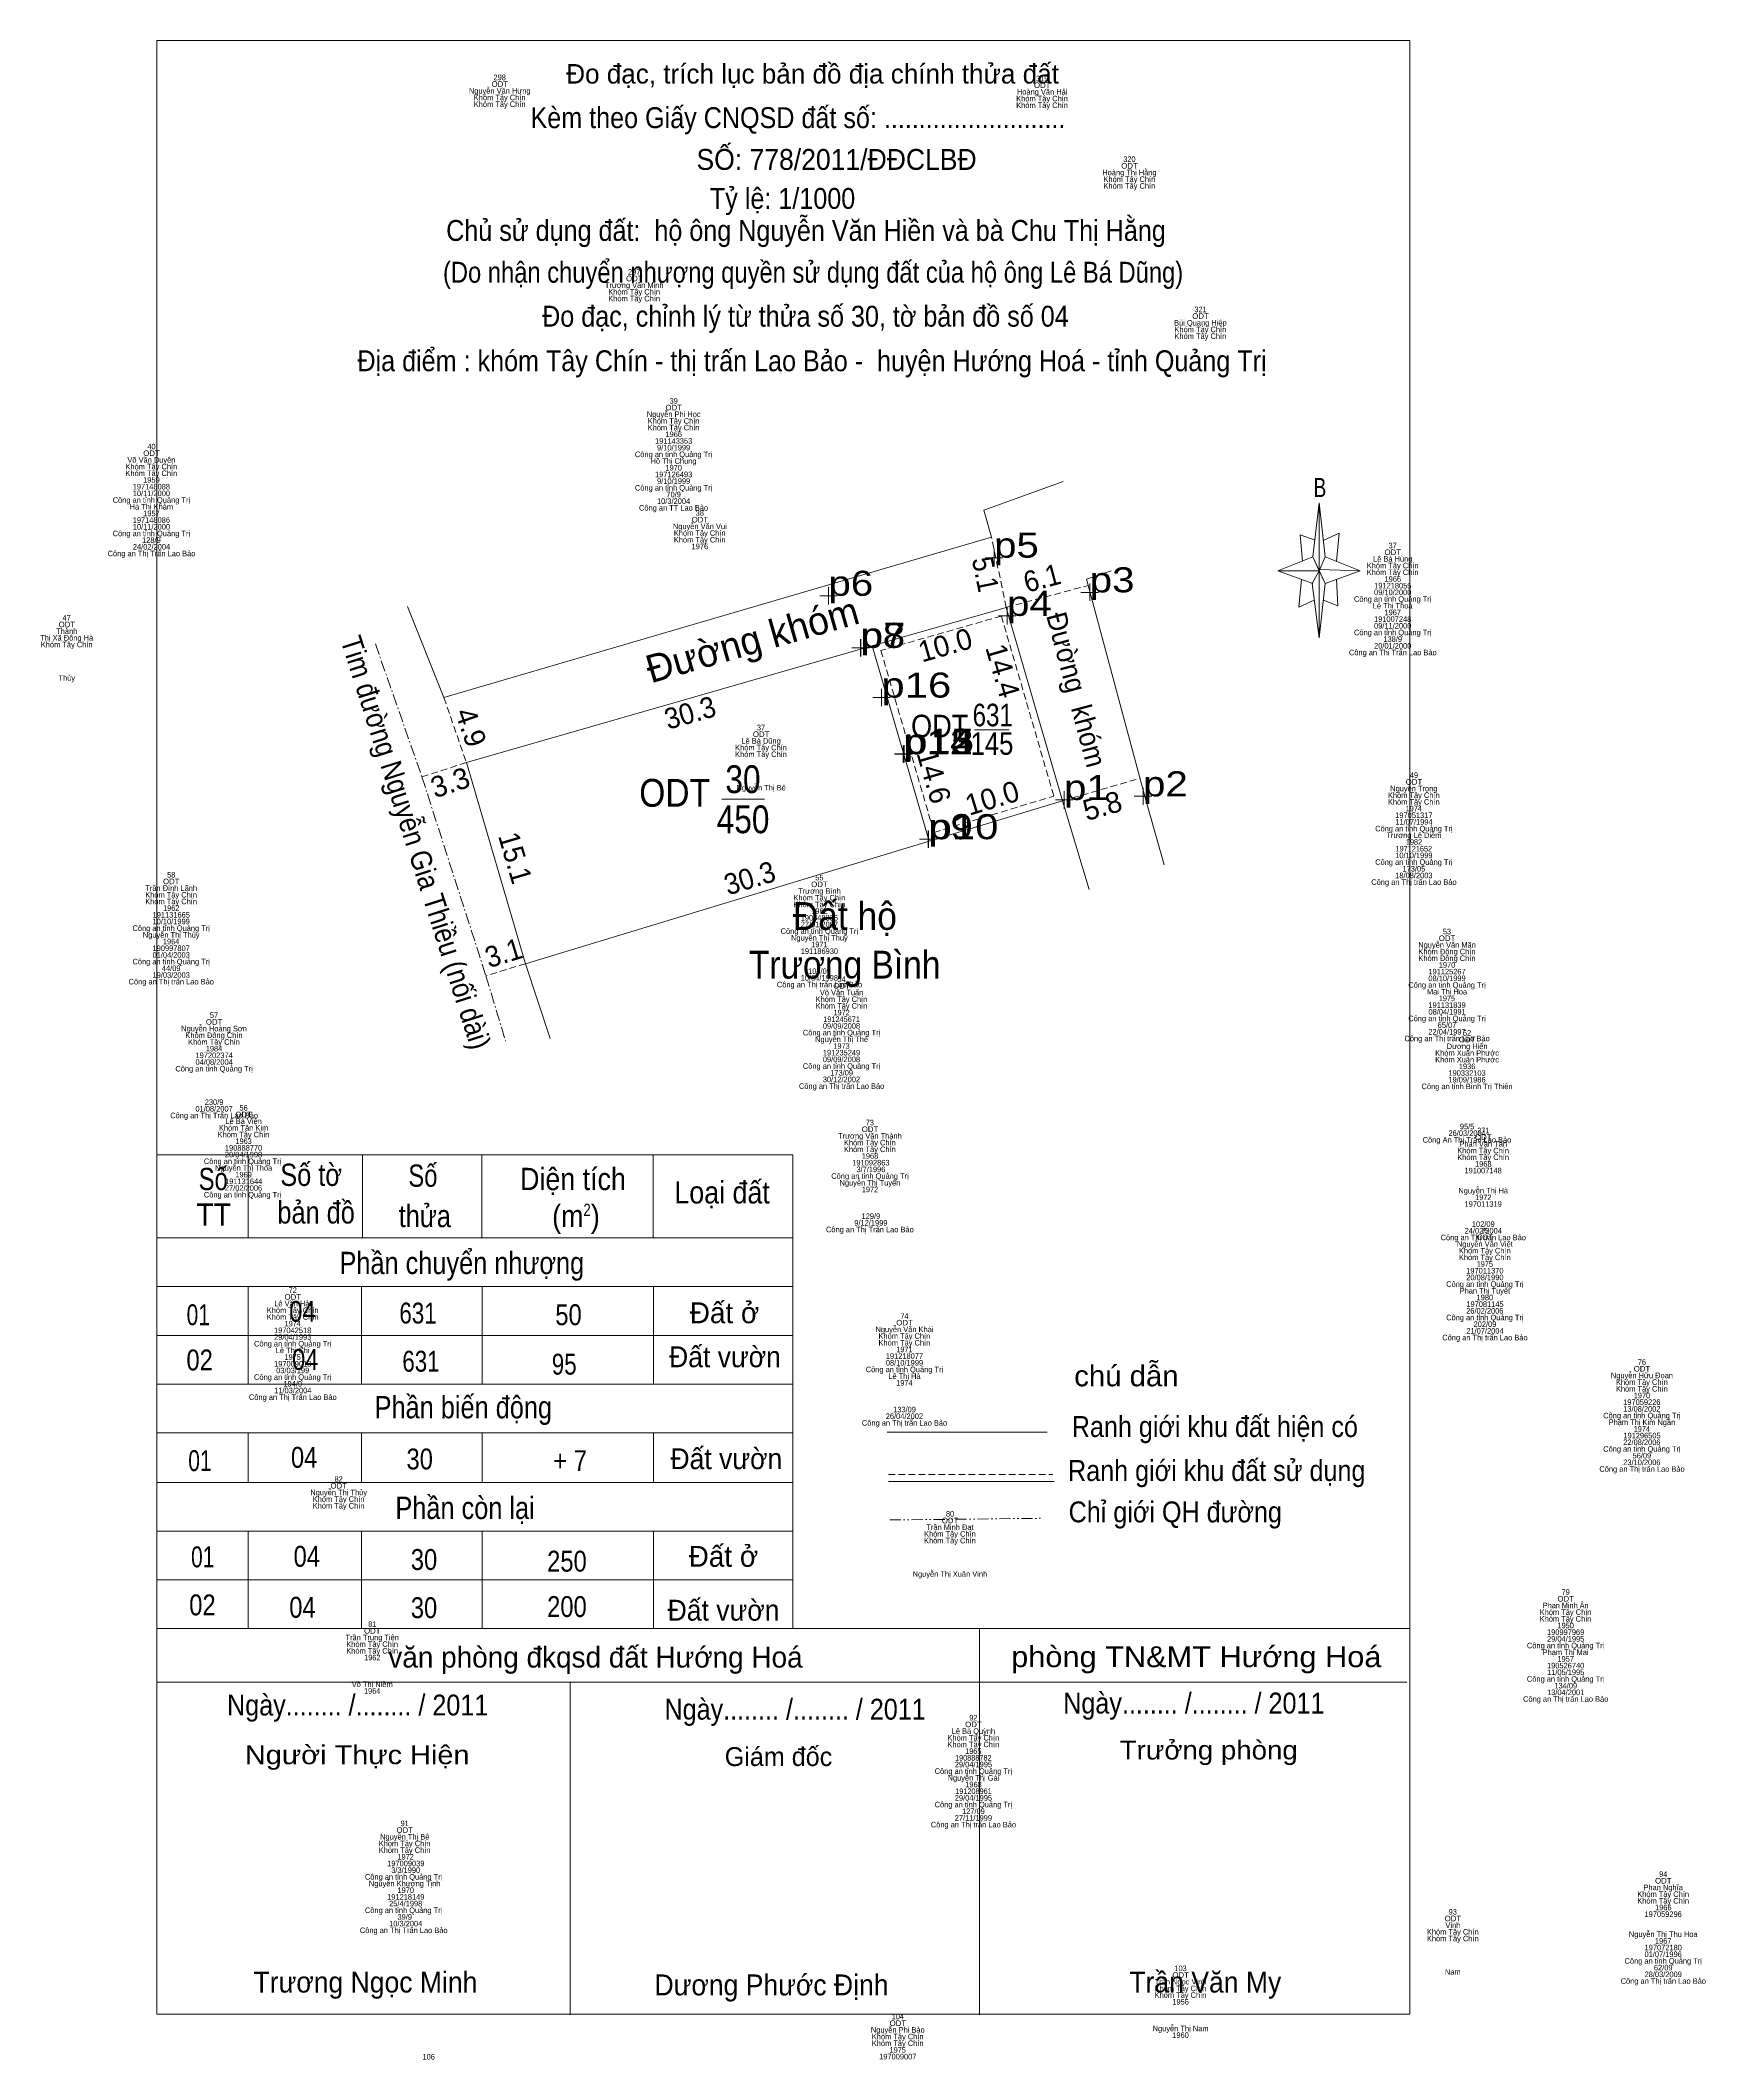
# Model space of a CAD drawing. Header units: metres. Extents: x 537000 to 537501, y 1838003 to 1838507.
# Drawn here: x 537208.4 to 537328, y 1838256.7 to 1838401.7 of the extents above; entities that cross this region are included whole.
import ezdxf
from ezdxf.enums import TextEntityAlignment as Align

# ---------------------------------------------------------------- set-up
doc = ezdxf.new("R2010")
doc.units = ezdxf.units.M
doc.header["$LTSCALE"] = 0.16
for name, pattern in [('DASH_DOUBLE_DOT', [9.2, 5, -1.2, 0.3, -1.2, 0.3, -1.2]), ('DOT_DASHED', [7.7, 5, -1.2, 0.3, -1.2]), ('MEDIUM_DASHED', [4.5, 3, -1.5])]:
    doc.linetypes.add(name, pattern=pattern)
for name, color, linetype in [('1', 7, 'Continuous'), ('12', 7, 'Continuous'), ('34', 7, 'Continuous')]:
    doc.layers.add(name, color=color, linetype=linetype)
for name, color, linetype, lineweight in [('17', 7, 'Continuous', 13), ('2', 7, 'DASH_DOUBLE_DOT', 13), ('5', 7, 'Continuous', 13), ('7', 7, 'Continuous', 13)]:
    doc.layers.add(name, color=color, linetype=linetype, lineweight=lineweight)

msp = doc.modelspace()

# ---------------------------------------------------------------- linework, layer by layer
at = {"layer": '17'}
for p, q in [((537276.2, 1838367.94), (537281.91, 1838369.98)), ((537276.2, 1838367.94), (537276.76, 1838365.99)), ((537283.57, 1838362.97), (537285.34, 1838363.58)), ((537287.81, 1838347.19), (537283.57, 1838362.97)), ((537275.54, 1838352.15), (537278.01, 1838352.15)), ((537257.39, 1838347.18), (537260.44, 1838347.18)), ((537287.81, 1838347.19), (537289.15, 1838342.45)), ((537243.28, 1838335.36), (537272.28, 1838344.16)), ((537245.05, 1838330), (537243.28, 1838335.36))]:
    msp.add_line(p, q, dxfattribs=at)
at = {"layer": '17', "linetype": 'MEDIUM_DASHED'}
for p, q in [((537277.8, 1838360.95), (537276.76, 1838365.99)), ((537277.8, 1838360.95), (537283.69, 1838362.52)), ((537277.46, 1838360.33), (537281.23, 1838347.4)), ((537237.42, 1838354.47), (537239.03, 1838349.81)), ((537239.03, 1838349.81), (537235.84, 1838348.77)), ((537281.85, 1838347.06), (537287.41, 1838348.67)), ((537243.28, 1838335.36), (537240.44, 1838334.49))]:
    msp.add_line(p, q, dxfattribs=at)
at = {"layer": '17', "linetype": 'DOT_DASHED'}
msp.add_line((537240.44, 1838334.49), (537241.85, 1838329.79), dxfattribs=at)
at = {"layer": '17'}
for points in [[(537276.76, 1838365.99), (537237.42, 1838354.47), (537234.8, 1838361.01)], [(537277.8, 1838360.95), (537268.19, 1838358.19), (537272.28, 1838344.16), (537281.85, 1838347.06)], [(537277.8, 1838360.95), (537281.85, 1838347.06), (537283.77, 1838340.7)], [(537268.19, 1838358.19), (537239.03, 1838349.81), (537243.28, 1838335.36)]]:
    msp.add_lwpolyline(points, dxfattribs=at)
at = {"layer": '17', "linetype": 'MEDIUM_DASHED'}
msp.add_lwpolyline([(537277.46, 1838360.33), (537268.81, 1838357.85), (537272.62, 1838344.79), (537281.23, 1838347.4)], dxfattribs=at)
at = {"layer": '17', "linetype": 'DOT_DASHED'}
msp.add_lwpolyline([(537232.5, 1838358.33), (537235.84, 1838348.77), (537240.44, 1838334.49)], dxfattribs=at)
at = {"layer": '2'}
msp.add_line((537269.44, 1838295.41), (537280.29, 1838295.53), dxfattribs=at)
at = {"layer": '5'}
for p, q in [((537299.83, 1838364.57), (537300.29, 1838368.47)), ((537300.73, 1838364.57), (537303.23, 1838363.57)), ((537299.83, 1838362.67), (537297.33, 1838363.57)), ((537300.73, 1838362.67), (537300.29, 1838358.77)), ((537301.53, 1838362.97), (537301.63, 1838361.07)), ((537301.63, 1838361.07), (537300.59, 1838361.47)), ((537216.79, 1838321.63), (537262.47, 1838321.63)), ((537223.35, 1838321.63), (537223.35, 1838315.67)), ((537231.56, 1838321.63), (537231.56, 1838315.67)), ((537240.14, 1838321.63), (537240.14, 1838315.67)), ((537252.46, 1838321.63), (537252.46, 1838315.67)), ((537262.47, 1838321.63), (537262.47, 1838287.61)), ((537216.79, 1838315.67), (537262.47, 1838315.67)), ((537216.79, 1838312.17), (537262.47, 1838312.17)), ((537223.37, 1838312.17), (537223.37, 1838305.17)), ((537231.51, 1838312.17), (537231.51, 1838305.17)), ((537240.17, 1838312.17), (537240.17, 1838305.17)), ((537252.47, 1838312.17), (537252.47, 1838305.17)), ((537216.79, 1838308.67), (537262.47, 1838308.67)), ((537216.79, 1838305.17), (537262.47, 1838305.17)), ((537216.79, 1838301.67), (537262.47, 1838301.67)), ((537223.37, 1838301.67), (537223.37, 1838298.11)), ((537231.51, 1838301.67), (537231.51, 1838298.11)), ((537240.17, 1838301.67), (537240.17, 1838298.11)), ((537252.47, 1838301.67), (537252.47, 1838298.11)), ((537269.25, 1838301.71), (537280.75, 1838301.71)), ((537216.79, 1838298.11), (537262.47, 1838298.11)), ((537269.35, 1838298.17), (537281.25, 1838298.17)), ((537216.79, 1838294.61), (537262.47, 1838294.61)), ((537223.37, 1838294.61), (537223.37, 1838287.61)), ((537231.51, 1838294.61), (537231.51, 1838287.61)), ((537240.17, 1838294.61), (537240.17, 1838287.61)), ((537252.47, 1838294.61), (537252.47, 1838287.61)), ((537216.79, 1838291.11), (537262.47, 1838291.11)), ((537216.79, 1838287.61), (537306.79, 1838287.61)), ((537275.89, 1838287.61), (537275.89, 1838259.87)), ((537216.79, 1838283.77), (537306.59, 1838283.77)), ((537246.49, 1838283.71), (537246.49, 1838259.87))]:
    msp.add_line(p, q, dxfattribs=at)
at = {"layer": '5', "linetype": 'MEDIUM_DASHED'}
msp.add_line((537269.35, 1838298.67), (537281.15, 1838298.67), dxfattribs=at)
at = {"layer": '5'}
for points in [[(537216.79, 1838401.67), (537306.79, 1838401.67), (537306.79, 1838259.91), (537216.79, 1838259.91)], [(537300.29, 1838368.47), (537300.73, 1838364.57), (537300.29, 1838363.57)], [(537300.29, 1838363.57), (537297.33, 1838363.57), (537299.83, 1838364.57), (537300.73, 1838362.67), (537303.23, 1838363.57), (537300.29, 1838363.67)], [(537300.29, 1838363.57), (537300.29, 1838358.77), (537299.79, 1838362.67)]]:
    msp.add_lwpolyline(points, close=True, dxfattribs=at)
for points in [[(537299.99, 1838365.77), (537298.93, 1838366.17), (537299.09, 1838364.27)], [(537300.63, 1838365.77), (537301.73, 1838366.27), (537301.53, 1838364.27)], [(537300.29, 1838363.57), (537299.83, 1838364.57), (537297.33, 1838363.57)], [(537299.03, 1838362.97), (537298.83, 1838360.97), (537299.93, 1838361.47)], [(537300.29, 1838363.57), (537300.73, 1838362.67), (537303.23, 1838363.57)]]:
    msp.add_lwpolyline(points, dxfattribs=at)
at = {"layer": '7'}
for p, q in [((537277.56, 1838364.52), (537276.31, 1838364.52)), ((537276.94, 1838363.9), (537276.94, 1838365.15)), ((537265.04, 1838361.15), (537265.04, 1838362.4)), ((537283.81, 1838361.41), (537283.81, 1838362.66)), ((537265.66, 1838361.78), (537264.41, 1838361.78)), ((537277.87, 1838359.72), (537277.87, 1838360.97)), ((537284.43, 1838362.03), (537283.18, 1838362.03)), ((537278.5, 1838360.34), (537277.25, 1838360.34)), ((537267.95, 1838358.04), (537266.71, 1838358.04)), ((537267.98, 1838358.05), (537266.73, 1838358.05)), ((537267.33, 1838357.42), (537267.33, 1838358.67)), ((537267.36, 1838357.42), (537267.36, 1838358.67)), ((537268.84, 1838353.85), (537268.84, 1838355.09)), ((537269.47, 1838354.47), (537268.22, 1838354.47)), ((537270.41, 1838349.78), (537270.41, 1838351.03)), ((537270.43, 1838349.8), (537270.43, 1838351.04)), ((537270.45, 1838349.81), (537270.45, 1838351.06)), ((537270.47, 1838349.81), (537270.47, 1838351.06)), ((537271.03, 1838350.4), (537269.78, 1838350.4)), ((537271.06, 1838350.42), (537269.81, 1838350.42)), ((537271.07, 1838350.43), (537269.82, 1838350.43)), ((537271.1, 1838350.44), (537269.85, 1838350.44)), ((537287.64, 1838346.76), (537287.64, 1838348)), ((537282.59, 1838347.12), (537281.34, 1838347.12)), ((537281.96, 1838346.49), (537281.96, 1838347.74)), ((537288.26, 1838347.38), (537287.01, 1838347.38)), ((537272.2, 1838343.67), (537272.2, 1838344.92)), ((537272.23, 1838343.68), (537272.23, 1838344.92)), ((537272.83, 1838344.3), (537271.58, 1838344.3)), ((537272.86, 1838344.3), (537271.61, 1838344.3))]:
    msp.add_line(p, q, dxfattribs=at)

# ---------------------------------------------------------------- texts
at = {"layer": '1'}
for s, width, p in [('ODT', 1.05, (537241.435, 1838398.33)), ('ODT', 1.05, (537280.395, 1838398.25)), ('319', 0.95, (537280.39, 1838398.73)), ('ODT', 1.05, (537286.665, 1838392.46)), ('320', 0.95, (537286.66, 1838392.94)), ('ODT', 1.05, (537251.095, 1838384.37)), ('ODT', 1.05, (537291.765, 1838381.67)), ('321', 0.9, (537291.765, 1838382.15)), ('ODT', 1.05, (537253.925, 1838375.1)), ('39', 0.95, (537253.925, 1838375.58)), ('40', 0.95, (537216.415, 1838372.3)), ('ODT', 1.05, (537216.415, 1838371.82)), ('ODT', 1.05, (537255.805, 1838367.05)), ('ODT', 1.05, (537305.575, 1838364.71)), ('ODT', 1.05, (537210.335, 1838359.52)), ('ODT', 1.05, (537260.205, 1838351.64)), ('ODT', 1.05, (537307.095, 1838348.22)), ('49', 0.95, (537307.095, 1838348.7)), ('1974', 0.95, (537307.085, 1838346.3)), ('197121652', 0.95, (537307.085, 1838343.42)), ('1982', 0.95, (537307.095, 1838343.9)), ('ODT', 1.05, (537217.835, 1838341.07)), ('ODT', 1.05, (537264.395, 1838340.86)), ('55', 0.95, (537264.39, 1838341.34)), ('1962', 0.95, (537217.835, 1838339.15)), ('1962', 0.95, (537264.395, 1838338.94)), ('53', 0.9, (537309.465, 1838337.47)), ('1964', 0.95, (537217.825, 1838336.75)), ('1971', 0.9, (537264.385, 1838336.54)), ('ODT', 1.05, (537309.475, 1838336.99)), ('ODT', 1.05, (537265.985, 1838333.57)), ('54', 0.95, (537265.98, 1838334.05)), ('1972', 0.95, (537265.985, 1838331.65)), ('1975', 0.95, (537309.465, 1838332.67)), ('ODT', 1.05, (537220.915, 1838330.98)), ('191245671', 0.95, (537265.985, 1838331.17)), ('52', 0.9, (537310.91, 1838330.19)), ('1984', 0.95, (537220.905, 1838329.06)), ('1973', 0.95, (537265.98, 1838329.25)), ('ODT', 1.05, (537310.915, 1838329.71)), ('ODT', 1.05, (537223.035, 1838324.33)), ('ODT', 1.05, (537268.025, 1838323.27)), ('73', 0.9, (537268.015, 1838323.75)), ('271', 0.9, (537312.075, 1838323.18)), ('1963', 0.95, (537223.03, 1838322.41)), ('ODT', 1.05, (537312.075, 1838322.7)), ('1972', 0.95, (537268.025, 1838318.95)), ('1972', 0.95, (537312.075, 1838318.38)), ('ODT', 1.05, (537312.195, 1838315.51)), ('75', 0.95, (537312.19, 1838315.99)), ('1975', 0.95, (537312.185, 1838313.59)), ('ODT', 1.05, (537226.565, 1838311.23)), ('72', 0.9, (537226.56, 1838311.71)), ('74', 0.95, (537270.5, 1838309.86)), ('1974', 0.95, (537226.555, 1838309.31)), ('ODT', 1.05, (537270.505, 1838309.38)), ('1975', 0.95, (537226.555, 1838306.91)), ('1971', 0.9, (537270.495, 1838307.46)), ('ODT', 1.05, (537323.475, 1838306.07)), ('1974', 0.95, (537270.495, 1838305.06)), ('1974', 0.95, (537323.465, 1838301.75)), ('82', 0.9, (537229.86, 1838298.15)), ('ODT', 1.05, (537229.865, 1838297.67)), ('80', 0.95, (537273.775, 1838295.65)), ('ODT', 1.05, (537273.775, 1838295.17)), ('ODT', 1.05, (537317.995, 1838289.55)), ('79', 0.95, (537317.995, 1838290.03)), ('Phan Minh Ân', 0.9, (537317.995, 1838289.07)), ('ODT', 1.05, (537232.275, 1838287.25)), ('81', 0.85, (537232.27, 1838287.73)), ('1962', 0.95, (537232.275, 1838285.33)), ('1964', 0.95, (537232.265, 1838282.93)), ('92', 0.9, (537275.45, 1838281.01)), ('ODT', 1.05, (537275.455, 1838280.53)), ('190888782', 0.95, (537275.445, 1838278.13)), ('1965', 0.95, (537275.445, 1838278.61)), ('191208961', 0.95, (537275.455, 1838275.73)), ('ODT', 1.05, (537234.605, 1838272.94)), ('91', 0.85, (537234.6, 1838273.42)), (' 1972', 0.95, (537234.595, 1838271.02)), ('ODT', 1.05, (537325.005, 1838269.3)), ('94', 0.95, (537325, 1838269.78)), ('ODT', 1.05, (537309.895, 1838266.59)), ('93', 0.9, (537309.885, 1838267.07)), ('ODT', 1.05, (537290.335, 1838262.53)), ('103', 0.95, (537290.33, 1838263.01)), ('ODT', 1.05, (537270.025, 1838259.07)), ('104', 0.95, (537270.025, 1838259.55)), ('1975', 0.95, (537270.015, 1838257.15))]:
    msp.add_text(s, height=0.4, dxfattribs=dict(at, width=width)).set_placement(p, align=Align.CENTER)
for s, p in [('298', (537241.425, 1838398.81)), ('Nguyễn Văn Hưng', (537241.43, 1838397.85)), ('Khóm Tây Chín', (537241.425, 1838397.37)), ('Khóm Tây Chín', (537241.425, 1838396.89)), ('Khóm Tây Chín', (537280.385, 1838397.29)), ('Khóm Tây Chín', (537280.385, 1838396.81)), ('Hoàng Văn Hải', (537280.39, 1838397.77)), ('Hoàng Thị Hằng', (537286.66, 1838391.98)), ('Khóm Tây Chín', (537286.655, 1838391.5)), ('Khóm Tây Chín', (537286.655, 1838391.02)), ('Trương Văn Minh', (537251.09, 1838383.89)), ('297', (537251.09, 1838384.85)), ('Khóm Tây Chín', (537251.085, 1838383.41)), ('Khóm Tây Chín', (537251.085, 1838382.93)), ('Bùi Quang Hiệp', (537291.755, 1838381.19)), ('Khóm Tây Chín', (537291.755, 1838380.71)), ('Khóm Tây Chín', (537291.755, 1838380.23)), ('Nguyễn Phi Học', (537253.925, 1838374.62)), ('Khóm Tây Chín', (537253.915, 1838374.14)), ('Khóm Tây Chín', (537253.915, 1838373.66)), ('191143353', (537253.92, 1838372.7)), ('9/10/1999', (537253.92, 1838372.22)), ('1966', (537253.925, 1838373.18)), ('Khóm Tây Chín', (537216.405, 1838370.86)), ('Võ Văn Duyên', (537216.41, 1838371.34)), ('Công an tỉnh Quảng Trị', (537253.92, 1838371.74)), ('Hồ Thị Chung', (537253.915, 1838371.26)), ('1970', (537253.92, 1838370.78)), ('Khóm Tây Chín', (537216.405, 1838370.38)), ('197148088', (537216.405, 1838369.42)), ('1959', (537216.41, 1838369.9)), ('Công an tỉnh Quảng Trị', (537253.92, 1838369.34)), ('197126493', (537253.92, 1838370.3)), ('9/10/1999', (537253.92, 1838369.82)), ('Công an tỉnh Quảng Trị', (537216.41, 1838368.46)), ('Hà Thị Khảm', (537216.405, 1838367.98)), ('10/11/2000', (537216.41, 1838368.94)), ('Công an TT Lao Bảo', (537253.915, 1838367.9)), ('10/3/2004', (537253.915, 1838368.38)), ('70/9', (537253.92, 1838368.86)), ('197148086', (537216.405, 1838367.02)), ('10/11/2000', (537216.41, 1838366.54)), ('1957', (537216.41, 1838367.5)), ('Nguyễn Văn Vui', (537255.8, 1838366.57)), ('38', (537255.8, 1838367.53)), ('Công an tỉnh Quảng Trị', (537216.41, 1838366.06)), ('24/02/2004', (537216.415, 1838365.1)), ('128/9', (537216.41, 1838365.58)), ('Khóm Tây Chín', (537255.795, 1838366.09)), ('Khóm Tây Chín', (537255.795, 1838365.61)), ('1976', (537255.805, 1838365.13)), ('37', (537305.565, 1838365.19)), ('Công an Thị Trấn Lao Bảo', (537216.415, 1838364.62)), ('Khóm Tây Chín', (537305.565, 1838363.75)), ('Lê Bá Hùng', (537305.57, 1838364.23)), ('Khóm Tây Chín', (537305.565, 1838363.27)), ('191218055', (537305.575, 1838362.31)), ('1966', (537305.575, 1838362.79)), ('Công an tỉnh Quảng Trị', (537305.57, 1838361.35)), ('Lê Thị Thoả', (537305.565, 1838360.87)), ('09/10/2000', (537305.57, 1838361.83)), ('Thành', (537210.33, 1838359.04)), ('47', (537210.325, 1838360)), ('09/11/2000', (537305.57, 1838359.43)), ('191007248', (537305.565, 1838359.91)), ('1967', (537305.57, 1838360.39)), ('Thị Xã Đông Hà', (537210.325, 1838358.56)), ('Khóm Tây Chín', (537210.325, 1838358.08)), ('Công an Thi Trấn Lao Bảo', (537305.575, 1838357.51)), ('Công an tỉnh Quảng Trị', (537305.57, 1838358.95)), ('20/01/2000', (537305.57, 1838357.99)), ('138/9', (537305.57, 1838358.47)), ('Thúy', (537210.33, 1838355.68)), ('37', (537260.195, 1838352.12)), ('Khóm Tây Chín', (537260.195, 1838350.68)), ('Lê Bá Dũng', (537260.2, 1838351.16)), ('Khóm Tây Chín', (537260.195, 1838350.2)), ('Nguyễn Thị Bê', (537260.205, 1838347.8)), ('Nguyễn Trọng', (537307.085, 1838347.74)), ('Khóm Tây Chín', (537307.085, 1838347.26)), ('Khóm Tây Chín', (537307.085, 1838346.78)), ('Công an tỉnh Quảng Trị', (537307.09, 1838344.86)), ('197051317', (537307.09, 1838345.82)), ('11/07/1994', (537307.095, 1838345.34)), ('Trương Lê Diễm', (537307.09, 1838344.38)), ('Công an tỉnh Quảng Trị', (537307.09, 1838342.46)), ('10/10/1999', (537307.09, 1838342.94)), ('173/05', (537307.09, 1838341.98)), ('Trần Đình Lãnh', (537217.83, 1838340.59)), ('58', (537217.83, 1838341.55)), ('Trương Bình', (537264.395, 1838340.38)), ('Công an Thị trấn Lao Bảo', (537307.095, 1838341.02)), ('18/08/2003', (537307.09, 1838341.5)), ('Khóm Tây Chín', (537217.825, 1838340.11)), ('Khóm Tây Chín', (537217.825, 1838339.63)), ('Khóm Tây Chín', (537264.385, 1838339.9)), ('Khóm Tây Chín', (537264.385, 1838339.42)), ('Công an tỉnh Quảng Trị', (537217.83, 1838337.71)), ('Nguyễn Thị Thủy', (537217.83, 1838337.23)), ('10/10/1999', (537217.83, 1838338.19)), ('191131665', (537217.835, 1838338.67)), ('Công an tỉnh Quảng Trị', (537264.39, 1838337.5)), ('27/01/2007', (537264.39, 1838337.98)), ('190548836', (537264.385, 1838338.46)), ('01/04/2003', (537217.83, 1838335.79)), ('190997807', (537217.83, 1838336.27)), ('Nguyễn Thị Thuỷ', (537264.39, 1838337.02)), ('191186930', (537264.39, 1838336.06)), ('Nguyễn Văn Mãn', (537309.475, 1838336.51)), ('Khóm Đông Chín', (537309.465, 1838336.03)), ('Công an tỉnh Quảng Trị', (537217.83, 1838335.31)), ('19/03/2003', (537217.83, 1838334.35)), ('44/09', (537217.83, 1838334.83)), ('105/09', (537264.395, 1838334.62)), ('Khóm Đông Chín', (537309.465, 1838335.55)), ('191125267', (537309.47, 1838334.59)), ('1970', (537309.47, 1838335.07)), ('Công an Thị trấn Lao Bảo', (537217.835, 1838333.87)), ('Công an Thị trấn Lao Bảo', (537264.395, 1838333.66)), ('10/04/1998', (537264.385, 1838334.14)), ('Võ Văn Tuấn', (537265.985, 1838333.09)), ('Công an tỉnh Quảng Trị', (537309.47, 1838333.63)), ('Mai Thị Hoa', (537309.47, 1838333.15)), ('08/10/1999', (537309.47, 1838334.11)), ('57', (537220.905, 1838331.46)), ('Khóm Tây Chín', (537265.975, 1838332.61)), ('Khóm Tây Chín', (537265.975, 1838332.13)), ('08/04/1991', (537309.475, 1838331.71)), ('191131839', (537309.47, 1838332.19)), ('Nguyễn Hoàng Sơn', (537220.91, 1838330.5)), ('Khóm Đông Chín', (537220.905, 1838330.02)), ('Công an tỉnh Quảng Trị', (537265.98, 1838330.21)), ('09/09/2008', (537265.975, 1838330.69)), ('Công an tỉnh Quảng Trị', (537309.47, 1838331.23)), ('22/04/1997', (537309.47, 1838330.27)), ('65/07', (537309.47, 1838330.75)), ('Khóm Tây Chín', (537220.905, 1838329.54)), ('197202374', (537220.915, 1838328.58)), ('Nguyễn Thị Thê', (537265.985, 1838329.73)), ('191235249', (537265.98, 1838328.77)), ('Công an Thị trấn Lao Bảo', (537309.475, 1838329.79)), ('Khóm Xuân Phước', (537310.91, 1838328.75)), ('Dương Hiển', (537310.915, 1838329.23)), ('Công an tỉnh Quảng Trị', (537220.91, 1838327.62)), ('04/08/2004', (537220.915, 1838328.1)), ('Công an tỉnh Quảng Trị', (537265.98, 1838327.81)), ('09/09/2008', (537265.975, 1838328.29)), ('173/09', (537265.985, 1838327.33)), ('Khóm Xuân Phước', (537310.91, 1838328.27)), ('190332103', (537310.91, 1838327.31)), ('1936', (537310.915, 1838327.79)), ('Công an Thị trấn Lao Bảo', (537265.985, 1838326.37)), ('30/12/2002', (537265.975, 1838326.85)), ('Công an tỉnh Bình Trị Thiên', (537310.91, 1838326.35)), ('19/09/1986', (537310.905, 1838326.83)), ('Công an Thị Trấn Lao Bảo', (537220.915, 1838324.26)), ('01/08/2007', (537220.91, 1838324.74)), ('230/9', (537220.91, 1838325.22)), ('56', (537223.03, 1838324.81)), ('Khóm Tây Chín', (537223.025, 1838322.89)), ('Khóm Tân Kim', (537223.03, 1838323.37)), ('Lê Bá Viện', (537223.03, 1838323.85)), ('Trương Văn Thành', (537268.02, 1838322.79)), ('26/03/2004', (537310.915, 1838322.99)), ('95/5', (537310.915, 1838323.47)), ('20/04/1998', (537223.025, 1838321.45)), ('190888770', (537223.03, 1838321.93)), ('Khóm Tây Chín', (537268.015, 1838322.31)), ('Khóm Tây Chín', (537268.015, 1838321.83)), ('1968', (537268.025, 1838321.35)), ('Công An Thị Trấn Lao Bảo', (537310.905, 1838322.51)), ('Khóm Tây Chín', (537312.065, 1838321.74)), ('Phan Văn Tân', (537312.07, 1838322.22)), ('Công an tỉnh Quảng Trị ', (537223.03, 1838320.97)), ('Nguyễn Thị Thỏa', (537223.035, 1838320.49)), ('1969', (537223.03, 1838320.01)), (' Công an tỉnh Quảng Trị ', (537268.025, 1838319.91)), (' 191092863', (537268.015, 1838320.87)), (' 3/7/1996', (537268.015, 1838320.39)), ('Khóm Tây Chín', (537312.065, 1838321.26)), ('191007148', (537312.065, 1838320.3)), ('1968', (537312.075, 1838320.78)), ('Công an tỉnh Quảng Trị ', (537223.03, 1838318.57)), ('27/02/2006', (537223.025, 1838319.05)), ('191131644', (537223.035, 1838319.53)), ('Nguyễn Thị Tuyến', (537268.02, 1838319.43)), ('Nguyễn Thị Hà', (537312.07, 1838318.86)), (' 129/9', (537268.015, 1838317.03)), ('197011319', (537312.07, 1838317.9)), (' Công an Thị Trấn Lao Bảo ', (537268.015, 1838316.07)), (' 9/12/1999', (537268.015, 1838316.55)), ('Công an Thị trấn Lao Bảo', (537312.075, 1838315.5)), ('24/02/2004', (537312.075, 1838315.98)), ('102/09', (537312.075, 1838316.46)), ('Nguyễn Văn Việt', (537312.19, 1838315.03)), ('Khóm Tây Chín', (537312.185, 1838314.55)), ('Khóm Tây Chín', (537312.185, 1838314.07)), ('20/08/1990', (537312.19, 1838312.63)), ('197011370', (537312.19, 1838313.11)), ('Công an tỉnh Quảng Trị', (537312.19, 1838312.15)), ('Phan Thị Tuyết', (537312.19, 1838311.67)), ('1980', (537312.19, 1838311.19)), ('Khóm Tây Chín', (537226.555, 1838310.27)), ('Khóm Tây Chín', (537226.555, 1838309.79)), ('Lê Văn Hải', (537226.555, 1838310.75)), ('Công an tỉnh Quảng Trị', (537312.19, 1838309.75)), ('26/02/2006', (537312.185, 1838310.23)), ('197081145', (537312.195, 1838310.71)), ('29/04/1993', (537226.56, 1838308.35)), ('197042518', (537226.555, 1838308.83)), ('Nguyễn Văn Khái', (537270.5, 1838308.9)), ('Khóm Tây Chín', (537270.495, 1838308.42)), ('Công an Thị trấn Lao Bảo', (537312.195, 1838308.31)), ('21/07/2004', (537312.195, 1838308.79)), ('202/09', (537312.195, 1838309.27)), ('Công an tỉnh Quảng Trị', (537226.56, 1838307.87)), ('Lê Thị Chi', (537226.555, 1838307.39)), ('Khóm Tây Chín', (537270.495, 1838307.94)), ('191218077', (537270.5, 1838306.98)), ('Công an tỉnh Quảng Trị', (537226.56, 1838305.47)), ('197009013', (537226.56, 1838306.43)), ('03/03/199', (537226.56, 1838305.95)), ('Công an tỉnh Quảng Trị', (537270.5, 1838306.02)), ('08/10/1999', (537270.5, 1838306.5)), ('Lê Thị Hà', (537270.5, 1838305.54)), ('Nguyễn Hữu Đoan', (537323.47, 1838305.59)), ('76', (537323.47, 1838306.55)), ('Công an Thị Trấn Lao Bảo', (537226.565, 1838304.03)), ('11/03/2004', (537226.565, 1838304.51)), ('194/9', (537226.56, 1838304.99)), ('Khóm Tây Chín', (537323.465, 1838305.11)), ('Khóm Tây Chín', (537323.465, 1838304.63)), ('1970', (537323.47, 1838304.15)), ('26/04/2002', (537270.495, 1838302.66)), ('133/09', (537270.505, 1838303.14)), ('Công an tỉnh Quảng Trị', (537323.47, 1838302.71)), ('197059226', (537323.465, 1838303.67)), ('13/08/2002', (537323.465, 1838303.19)), ('Công an Thị trấn Lao Bảo', (537270.505, 1838302.18)), ('Phạm Thị Kim Ngân', (537323.47, 1838302.23)), ('191296505', (537323.475, 1838301.27)), ('Công an tỉnh Quảng Trị', (537323.47, 1838300.31)), ('22/08/2006', (537323.465, 1838300.79)), ('56/09', (537323.47, 1838299.83)), ('Công an Thị trấn Lao Bảo', (537323.475, 1838298.87)), ('23/10/2006', (537323.465, 1838299.35)), ('Nguyễn Thị Thủy', (537229.86, 1838297.19)), ('Khóm Tây Chín', (537229.855, 1838296.71)), ('Khóm Tây Chín', (537229.855, 1838296.23)), ('Khóm Tây Chín', (537273.765, 1838294.21)), ('Khóm Tây Chín', (537273.765, 1838293.73)), ('Trần Minh Đạt', (537273.77, 1838294.69)), ('Nguyễn Thị Xuân Vinh', (537273.765, 1838291.33)), ('Khóm Tây Chín', (537317.985, 1838288.59)), ('Khóm Tây Chín', (537317.985, 1838288.11)), ('Trần Trung Tiên', (537232.27, 1838286.77)), ('29/04/1995', (537317.995, 1838286.67)), ('190997969', (537317.99, 1838287.15)), ('1950', (537317.99, 1838287.63)), ('Khóm Tây Chín', (537232.265, 1838286.29)), ('Khóm Tây Chín', (537232.265, 1838285.81)), ('Công an tỉnh Quảng Trị', (537317.99, 1838286.19)), ('Phạm Thị Mai', (537317.985, 1838285.71)), ('1957', (537317.99, 1838285.23)), ('Công an tỉnh Quảng Trị', (537317.99, 1838283.79)), ('190526740', (537317.99, 1838284.75)), ('11/05/1995', (537317.995, 1838284.27)), ('Võ Thị Niềm', (537232.27, 1838283.41)), ('Công an Thị trấn Lao Bảo', (537317.995, 1838282.35)), ('13/04/2001', (537317.995, 1838282.83)), ('134/09', (537317.995, 1838283.31)), ('Khóm Tây Chín', (537275.445, 1838279.57)), ('Lê Bá Quỳnh', (537275.45, 1838280.05)), ('Khóm Tây Chín', (537275.445, 1838279.09)), ('Công an tỉnh Quảng Trị', (537275.45, 1838277.17)), ('Nguyễn Thị Gái', (537275.455, 1838276.69)), ('29/04/1995', (537275.455, 1838277.65)), ('29/04/1995', (537275.455, 1838275.25)), ('1968', (537275.455, 1838276.21)), ('Công an tỉnh Quảng Trị', (537275.45, 1838274.77)), ('27/11/1999', (537275.45, 1838273.81)), ('127/09', (537275.455, 1838274.29)), ('Khóm Tây Chín', (537234.595, 1838271.98)), ('Nguyễn Thị Bê', (537234.605, 1838272.46)), ('Công an Thị trấn Lao Bảo', (537275.455, 1838273.33)), ('Khóm Tây Chín', (537234.595, 1838271.5)), (' 197009039', (537234.605, 1838270.54)), ('Công an tỉnh Quảng Trị ', (537234.6, 1838269.58)), ('Nguyễn Khương Tịnh', (537234.6, 1838269.1)), (' 3/3/1990', (537234.6, 1838270.06)), (' 191218149', (537234.605, 1838268.14)), (' 25/4/1998', (537234.6, 1838267.66)), (' 1970', (537234.6, 1838268.62)), ('Khóm Tây Chín', (537324.995, 1838268.34)), ('Khóm Tây Chín', (537324.995, 1838267.86)), ('Phan Nghĩa', (537324.995, 1838268.82)), ('Công an tỉnh Quảng Trị ', (537234.6, 1838267.18)), (' 10/3/2004', (537234.6, 1838266.22)), (' 39/9 ', (537234.605, 1838266.7)), ('197059296', (537324.995, 1838266.9)), ('1966', (537325.005, 1838267.38)), ('Công an Thị Trấn Lao Bảo ', (537234.605, 1838265.74)), ('Khóm Tây Chín', (537309.885, 1838265.63)), ('Khóm Tây Chín', (537309.885, 1838265.15)), ('Vinh', (537309.89, 1838266.11)), ('Nguyễn Thị Thu Hoa', (537325, 1838265.46)), ('1967', (537325, 1838264.98)), ('Công an tỉnh Quảng Trị', (537325, 1838263.54)), ('01/07/1996', (537324.995, 1838264.02)), ('197072180', (537325, 1838264.5)), ('Trần Ngọc Vinh', (537290.33, 1838262.05)), ('Nam', (537309.885, 1838262.75)), ('Công an Thị trấn Lao Bảo', (537325.005, 1838262.1)), ('28/03/2009', (537325, 1838262.58)), ('62/09', (537325, 1838263.06)), ('Khóm Tây Chín', (537290.325, 1838261.57)), ('Khóm Tây Chín', (537290.325, 1838261.09)), ('1956', (537290.335, 1838260.61)), ('Nguyễn Phi Bảo', (537270.02, 1838258.59)), ('Khóm Tây Chín', (537270.015, 1838258.11)), ('Khóm Tây Chín', (537270.015, 1838257.63)), ('Nguyễn Thị Nam', (537290.335, 1838258.69)), ('1960', (537290.33, 1838258.21)), ('106', (537236.325, 1838256.66)), ('197009007', (537270.02, 1838256.67))]:
    msp.add_text(s, height=0.4, dxfattribs=at).set_placement(p, align=Align.CENTER)
at = {"layer": '12'}
for s, width, p in [('p5', 1.2, (537276.94, 1838364.52)), ('p3', 1.2, (537283.81, 1838362.03)), ('p6', 1.2, (537265.04, 1838361.78)), ('p4', 1.2, (537277.87, 1838360.34)), ('p8', 1.2, (537267.33, 1838358.04)), ('p7', 1.2, (537267.36, 1838358.05)), ('p16', 1.25, (537268.84, 1838354.47)), ('p12', 1.25, (537270.4, 1838350.4)), ('p14', 1.25, (537270.43, 1838350.42)), ('p13', 1.25, (537270.45, 1838350.43)), ('p15', 1.25, (537270.48, 1838350.44)), ('p1', 1.2, (537281.96, 1838347.12)), ('p2', 1.2, (537287.64, 1838347.38)), ('p9', 1.2, (537272.2, 1838344.3)), ('p10', 1.25, (537272.23, 1838344.3))]:
    msp.add_text(s, height=1.8, dxfattribs=dict(at, width=width)).set_placement(p)
at = {"layer": '17'}
for s, height, rotation, width, p in [('5.1', 1.5, 281.659, 0.9, (537275.586, 1838363.182)), ('6.1', 1.5, 14.925, 0.95, (537280.572, 1838362.336)), ('Đường  khóm', 1.458, 284.994, 0.95, (537282.144, 1838354.859)), ('Tim đường Nguyễn Gia Thiều (nối dài)', 1.5, 287.687, 0.9, (537234.689, 1838343.838)), ('30.3', 1.5, 16.031, 0.95, (537255.303, 1838352.665)), ('15.1', 1.5, 286.39, 0.95, (537241.826, 1838342.757)), ('30.3', 1.5, 16.875, 0.95, (537259.597, 1838340.795)), ('3.1', 1.5, 16.943, 0.95, (537241.921, 1838335.42))]:
    msp.add_text(s, height=height, rotation=rotation, dxfattribs=dict(at, width=width)).set_placement(p, align=Align.CENTER)
for s, height, rotation, p in [('Đường khóm', 2, 16.031, (537259.844, 1838357.659)), ('10.0', 1.5, 16.024, (537273.633, 1838357.526)), ('14.4', 1.5, 286.255, (537276.844, 1838356.19)), ('4.9', 1.5, 289.06, (537238.652, 1838352.095)), ('3.3', 1.5, 18.108, (537238.097, 1838347.664)), ('14.6', 1.5, 286.252, (537271.902, 1838348.595)), ('10.0', 1.5, 16.858, (537277.017, 1838346.547)), ('5.8', 1.5, 16.149, (537284.921, 1838345.985))]:
    msp.add_text(s, height=height, rotation=rotation, dxfattribs=at).set_placement(p, align=Align.CENTER)
for s, height, width, p in [('631', 1.62, 0.8, (537276.84, 1838352.41)), ('145', 1.62, 0.85, (537276.785, 1838350.36)), ('30', 2, 0.85, (537258.9, 1838347.61)), ('450', 2, 0.85, (537258.905, 1838344.73)), ('Đất hộ', 2, 0.95, (537266.215, 1838337.79)), ('Trương Bình', 2, 0.9, (537266.205, 1838334.29))]:
    msp.add_text(s, height=height, dxfattribs=dict(at, width=width)).set_placement(p, align=Align.CENTER)
at = {"layer": '17', "width": 0.9}
for height, p in [(1.62, (537275.63, 1838351.62)), (2, (537257.2, 1838346.63))]:
    msp.add_text('ODT ', height=height, dxfattribs=at).set_placement(p, align=Align.RIGHT)
at = {"layer": '34', "width": 0.95}
msp.add_text('SỐ: 778/2011/ĐĐCLBĐ', height=1.5, dxfattribs=at).set_placement((537255.56, 1838392.37))
at = {"layer": '5'}
for s, height, p in [('Đo đạc, trích lục bản đồ địa chính thửa đất', 1.4, (537263.9, 1838398.57)), ('Đất ở', 1.5, (537257.575, 1838309.54)), ('Đất ở', 1.5, (537257.495, 1838292.05)), ('văn phòng đkqsd đất Hướng Hoá ', 1.5, (537248.585, 1838284.81)), ('Giám đốc', 1.35, (537261.45, 1838277.74))]:
    msp.add_text(s, height=height, dxfattribs=at).set_placement(p, align=Align.CENTER)
for s, height, width, p in [('Kèm theo Giấy CNQSD đất số: ..........................', 1.5, 0.9, (537262.85, 1838395.37)), ('Tỷ lệ: 1/1000', 1.5, 0.9, (537261.745, 1838389.57)), ('Chủ sử dụng đất:  hộ ông Nguyễn Văn Hiền và bà Chu Thị Hằng', 1.5, 0.9, (537263.425, 1838387.27)), ('(Do nhận chuyển nhượng quyền sử dụng đất của hộ ông Lê Bá Dũng)', 1.5, 0.85, (537263.935, 1838384.27)), ('Đo đạc, chỉnh lý từ thửa số 30, tờ bản đồ số 04', 1.5, 0.9, (537263.385, 1838381.11)), ('Địa điểm : khóm Tây Chín - thị trấn Lao Bảo -  huyện Hướng Hoá - tỉnh Quảng Trị ', 1.5, 0.9, (537264.11, 1838377.91)), ('B', 1.378, 0.75, (537300.34, 1838368.87)), ('Số', 1.6, 0.8, (537220.85, 1838319.1)), ('Số tờ', 1.6, 0.85, (537227.88, 1838319.4)), ('Số', 1.6, 0.8, (537235.91, 1838319.34)), ('Diện tích', 1.6, 0.9, (537246.69, 1838319.1)), ('Loại đất', 1.6, 0.9, (537257.4, 1838318.14)), ('TT', 1.6, 0.95, (537220.88, 1838316.54)), ('bản đồ', 1.6, 0.85, (537228.24, 1838316.7)), ('thửa', 1.6, 0.85, (537236.045, 1838316.44)), ('(m )', 1.6, 0.9, (537246.905, 1838316.44)), ('2', 0.886, 0.8, (537247.7, 1838317.24)), ('Phần chuyển nhượng', 1.6, 0.85, (537238.705, 1838313.07)), ('01', 1.5, 0.75, (537219.775, 1838309.4)), ('04', 1.5, 0.85, (537227.26, 1838309.64)), ('631', 1.5, 0.8, (537235.56, 1838309.52)), ('50', 1.5, 0.85, (537246.37, 1838309.4)), ('02', 1.5, 0.85, (537219.875, 1838306.15)), ('04', 1.5, 0.85, (537227.46, 1838306.19)), ('631', 1.5, 0.8, (537235.77, 1838306.06)), ('95', 1.5, 0.8, (537246.06, 1838305.85)), ('Đất vườn', 1.5, 0.95, (537257.605, 1838306.38)), ('chú dẫn', 1.5, 1.05, (537286.44, 1838305.01)), ('Phần biến động', 1.6, 0.85, (537238.815, 1838302.71)), ('Ranh giới khu đất hiện có ', 1.5, 0.9, (537293.045, 1838301.37)), ('01', 1.5, 0.75, (537219.895, 1838298.92)), ('04', 1.5, 0.85, (537227.38, 1838299.16)), ('30', 1.5, 0.85, (537235.68, 1838299.04)), ('+ 7', 1.5, 0.85, (537246.485, 1838298.92)), ('Đất vườn', 1.5, 0.95, (537257.705, 1838299.06)), ('Ranh giới khu đất sử dụng', 1.5, 0.9, (537292.93, 1838298.21)), ('Phần còn lại', 1.6, 0.85, (537238.94, 1838295.48)), ('Chỉ giới QH đường', 1.5, 0.9, (537289.95, 1838295.24)), ('01', 1.5, 0.75, (537220.095, 1838292.01)), ('04', 1.5, 0.85, (537227.57, 1838292.05)), ('30', 1.5, 0.85, (537235.99, 1838291.82)), ('250', 1.5, 0.85, (537246.255, 1838291.7)), ('02', 1.5, 0.85, (537220.075, 1838288.56)), ('04', 1.5, 0.85, (537227.26, 1838288.39)), ('30', 1.5, 0.85, (537235.99, 1838288.36)), ('200', 1.5, 0.85, (537246.255, 1838288.44)), ('Đất vườn', 1.5, 0.95, (537257.505, 1838288.18)), ('phòng TN&MT Hướng Hoá ', 1.5, 1.1, (537291.77, 1838284.84)), ('Ngày........ /........ / 2011', 1.5, 0.9, (537231.225, 1838281.37)), ('Ngày........ /........ / 2011', 1.5, 0.9, (537262.645, 1838281.07)), ('Ngày........ /........ / 2011', 1.5, 0.9, (537291.285, 1838281.51)), ('Trưởng phòng', 1.35, 1.1, (537292.355, 1838278.21)), ('Người Thực Hiện', 1.35, 1.15, (537231.19, 1838277.87)), ('Trương Ngọc Minh', 1.5, 0.95, (537231.785, 1838261.47)), ('Dương Phước Định', 1.5, 0.95, (537260.95, 1838261.27)), ('Trần Văn My', 1.5, 0.95, (537292.11, 1838261.47))]:
    msp.add_text(s, height=height, dxfattribs=dict(at, width=width)).set_placement(p, align=Align.CENTER)

doc.saveas('drawing.dxf')
